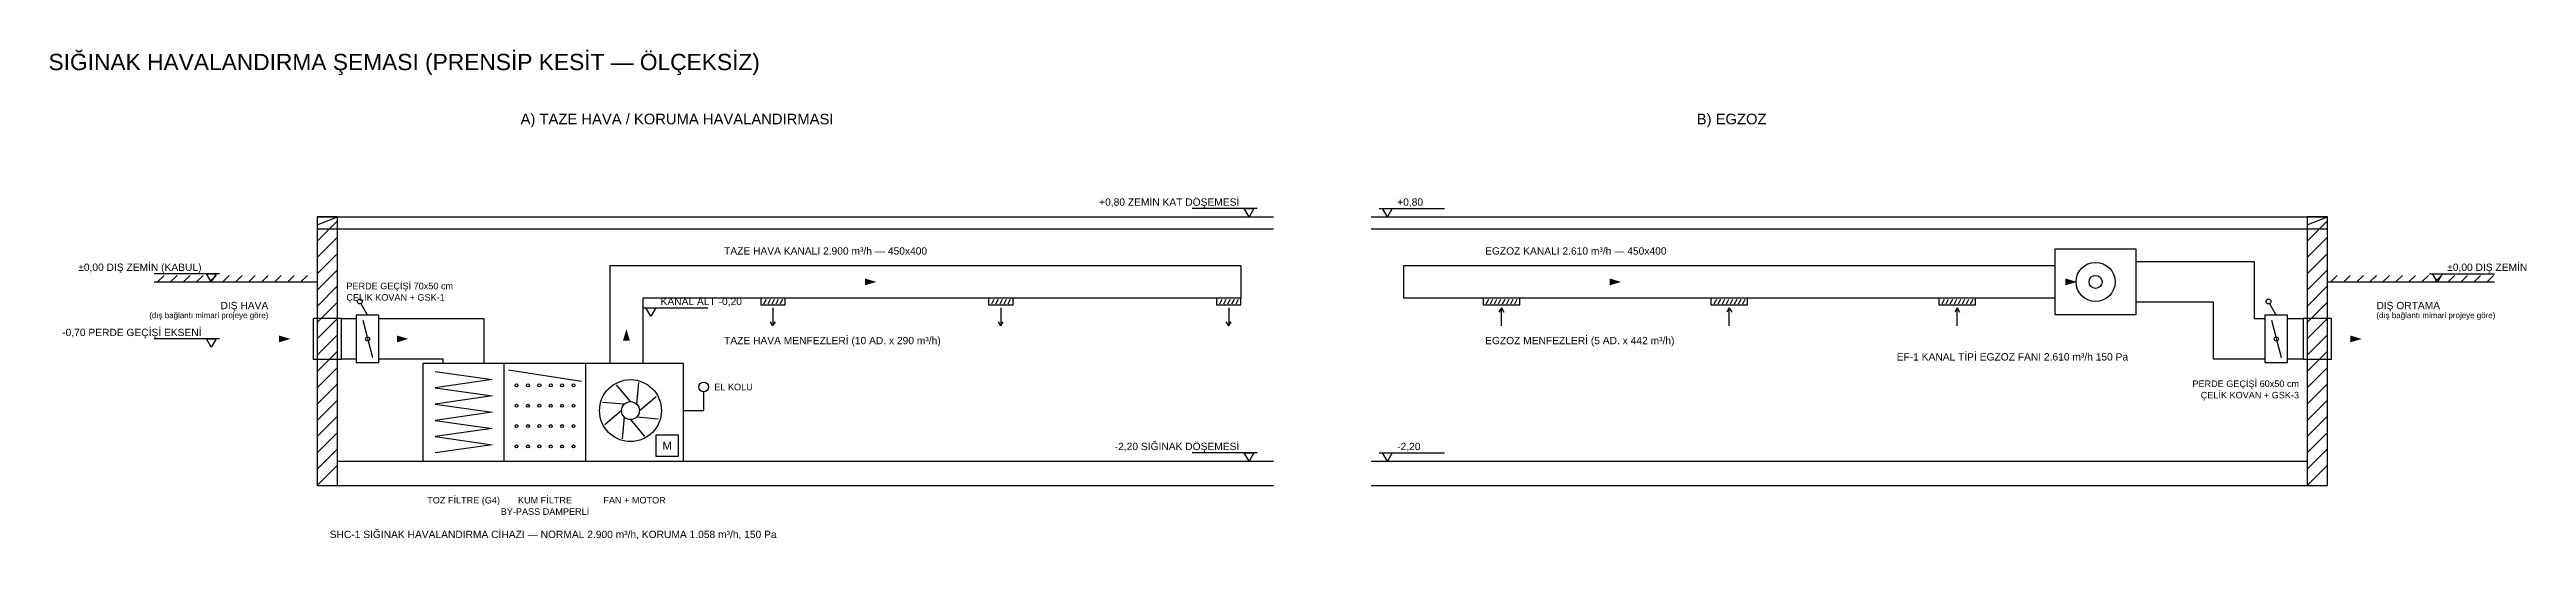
# Model space of a CAD drawing. Header units: centimetres. Extents: x 16951 to 24726, y -35407 to -32234.
# Drawn here: x 16951 to 19994, y -33026 to -32425 of the extents above; entities that cross this region are included whole.
import ezdxf
from ezdxf.enums import TextEntityAlignment as Align

# ---------------------------------------------------------------- set-up
doc = ezdxf.new("R2010")
doc.units = ezdxf.units.CM
for name, color, linetype in [('ROTAS-HAV-BACA', 8, 'Continuous'), ('ROTAS-HAV-BASLIK', 7, 'Continuous'), ('ROTAS-HAV-CIHAZ', 6, 'Continuous'), ('ROTAS-HAV-EGZOZ', 4, 'Continuous'), ('ROTAS-HAV-GECIS', 2, 'Continuous'), ('ROTAS-HAV-KOT', 7, 'Continuous'), ('ROTAS-HAV-MENFEZ', 7, 'Continuous'), ('ROTAS-HAV-OK', 7, 'Continuous'), ('ROTAS-HAV-SEMA', 7, 'Continuous'), ('ROTAS-HAV-TAZE-HAVA', 3, 'Continuous')]:
    doc.layers.add(name, color=color, linetype=linetype)
doc.styles.add('ROTAS', font='arial.ttf')

msp = doc.modelspace()

# ---------------------------------------------------------------- texts
at = {"layer": 'ROTAS-HAV-BACA', "style": 'ROTAS'}
for s, height, p in [('DIŞ HAVA', 9, (17220, -32739)), ('(dış bağlantı mimari projeye göre)', 7, (17220, -32751))]:
    msp.add_text(s, height=height, dxfattribs=at).set_placement(p, align=Align.MIDDLE_RIGHT)
for s, height, p in [('DIŞ ORTAMA', 9, (19810, -32739)), ('(dış bağlantı mimari projeye göre)', 7, (19810, -32751))]:
    msp.add_text(s, height=height, dxfattribs=at).set_placement(p, align=Align.MIDDLE_LEFT)
at = {"layer": 'ROTAS-HAV-BASLIK', "style": 'ROTAS'}
for s, height, p in [('SIĞINAK HAVALANDIRMA ŞEMASI (PRENSİP KESİT — ÖLÇEKSİZ)', 20, (16950, -32440)), ('A) TAZE HAVA / KORUMA HAVALANDIRMASI', 13, (17530, -32510)), ('B) EGZOZ', 13, (18975, -32510))]:
    msp.add_text(s, height=height, dxfattribs=at).set_placement(p, align=Align.MIDDLE_LEFT)
at = {"layer": 'ROTAS-HAV-CIHAZ', "style": 'ROTAS'}
msp.add_text('EF-1 KANAL TİPİ EGZOZ FANI 2.610 m³/h 150 Pa', height=9, dxfattribs=at).set_placement((19505, -32802), align=Align.MIDDLE_RIGHT)
msp.add_text('EL KOLU', height=8, dxfattribs=at).set_placement((17768, -32839), align=Align.MIDDLE_LEFT)
for s, height, p in [('M', 10, (17710, -32911)), ('TOZ FİLTRE (G4)', 8, (17460, -32978)), ('BY-PASS DAMPERLİ', 8, (17560, -32992)), ('KUM FİLTRE', 8, (17560, -32978)), ('FAN + MOTOR', 8, (17670, -32978)), ('SHC-1 SIĞINAK HAVALANDIRMA CİHAZI — NORMAL 2.900 m³/h, KORUMA 1.058 m³/h, 150 Pa', 9, (17570, -33020))]:
    msp.add_text(s, height=height, dxfattribs=at).set_placement(p, align=Align.MIDDLE_CENTER)
at = {"layer": 'ROTAS-HAV-EGZOZ', "style": 'ROTAS'}
msp.add_text('EGZOZ KANALI 2.610 m³/h — 450x400', height=9, dxfattribs=at).set_placement((18715, -32672), align=Align.MIDDLE_LEFT)
at = {"layer": 'ROTAS-HAV-GECIS', "style": 'ROTAS'}
for s, p in [('PERDE GEÇİŞİ 70x50 cm', (17316, -32715)), ('ÇELİK KOVAN + GSK-1', (17316, -32729))]:
    msp.add_text(s, height=8, dxfattribs=at).set_placement(p, align=Align.MIDDLE_LEFT)
for s, p in [('PERDE GEÇİŞİ 60x50 cm', (19715, -32835)), ('ÇELİK KOVAN + GSK-3', (19715, -32849))]:
    msp.add_text(s, height=8, dxfattribs=at).set_placement(p, align=Align.MIDDLE_RIGHT)
at = {"layer": 'ROTAS-HAV-KOT', "style": 'ROTAS'}
for s, p in [('+0,80 ZEMİN KAT DÖŞEMESİ', (18413, -32612)), ('±0,00 DIŞ ZEMİN (KABUL)', (17138, -32692)), ('-0,70 PERDE GEÇİŞİ EKSENİ', (17138, -32772)), ('-2,20 SIĞINAK DÖŞEMESİ', (18413, -32912))]:
    msp.add_text(s, height=9, dxfattribs=at).set_placement(p, align=Align.MIDDLE_RIGHT)
for s, p in [('+0,80', (18607, -32612)), ('±0,00 DIŞ ZEMİN', (19897, -32692)), ('KANAL ALT -0,20', (17702, -32734)), ('-2,20', (18607, -32912))]:
    msp.add_text(s, height=9, dxfattribs=at).set_placement(p, align=Align.MIDDLE_LEFT)
at = {"layer": 'ROTAS-HAV-MENFEZ', "style": 'ROTAS'}
for s, p in [('TAZE HAVA MENFEZLERİ (10 AD. x 290 m³/h)', (17780, -32782)), ('EGZOZ MENFEZLERİ (5 AD. x 442 m³/h)', (18715, -32782))]:
    msp.add_text(s, height=9, dxfattribs=at).set_placement(p, align=Align.MIDDLE_LEFT)
at = {"layer": 'ROTAS-HAV-TAZE-HAVA', "style": 'ROTAS'}
msp.add_text('TAZE HAVA KANALI 2.900 m³/h — 450x400', height=9, dxfattribs=at).set_placement((17780, -32672), align=Align.MIDDLE_LEFT)

# ---------------------------------------------------------------- linework, layer by layer
at = {"layer": 'ROTAS-HAV-CIHAZ'}
for p, q in [((17342, -32751), (17334, -32737)), ((19687, -32751), (19679, -32737)), ((17336, -32757), (17348, -32803)), ((19681, -32757), (19693, -32803)), ((17510, -32930), (17510, -32810)), ((17515, -32818), (17605, -32832)), ((17610, -32930), (17610, -32810)), ((17672.8, -32860.2), (17675.1, -32833.5)), ((17657.2, -32860.2), (17630.5, -32857.9)), ((17665, -32857), (17647.7, -32836.4)), ((17676, -32868), (17696.6, -32850.7)), ((17654, -32868), (17633.4, -32885.3)), ((17657.2, -32875.8), (17654.9, -32902.5)), ((17665, -32879), (17682.3, -32899.6)), ((17672.8, -32875.8), (17699.5, -32878.1))]:
    msp.add_line(p, q, dxfattribs=at)
for points in [[(19415, -32750), (19515, -32750), (19515, -32670), (19415, -32670)], [(17328, -32809), (17356, -32809), (17356, -32751), (17328, -32751)], [(19673, -32809), (19701, -32809), (19701, -32751), (19673, -32751)], [(17410, -32930), (17730, -32930), (17730, -32810), (17410, -32810)], [(17696, -32924), (17724, -32924), (17724, -32898), (17696, -32898)]]:
    msp.add_lwpolyline(points, close=True, dxfattribs=at)
for points in [[(17425, -32820), (17495, -32830), (17425, -32840), (17495, -32850), (17425, -32860), (17495, -32870), (17425, -32880), (17495, -32890), (17425, -32900), (17495, -32910), (17425, -32920)], [(17730, -32868), (17755, -32868), (17755, -32845)]]:
    msp.add_lwpolyline(points, dxfattribs=at)
for centre, radius in [((19465, -32710), 24), ((19465, -32710), 8), ((17332.5, -32734), 3), ((19677.5, -32734), 3), ((17342, -32780), 2.5), ((19687, -32780), 2.5), ((17525, -32837), 1.8), ((17539, -32837), 1.8), ((17553, -32837), 1.8), ((17567, -32837), 1.8), ((17581, -32837), 1.8), ((17595, -32837), 1.8), ((17665, -32868), 38), ((17755, -32839), 6), ((17525, -32862), 1.8), ((17539, -32862), 1.8), ((17553, -32862), 1.8), ((17567, -32862), 1.8), ((17581, -32862), 1.8), ((17595, -32862), 1.8), ((17665, -32868), 11), ((17525, -32887), 1.8), ((17539, -32887), 1.8), ((17553, -32887), 1.8), ((17567, -32887), 1.8), ((17581, -32887), 1.8), ((17595, -32887), 1.8), ((17525, -32912), 1.8), ((17539, -32912), 1.8), ((17553, -32912), 1.8), ((17567, -32912), 1.8), ((17581, -32912), 1.8), ((17595, -32912), 1.8)]:
    msp.add_circle(centre, radius, dxfattribs=at)
at = {"layer": 'ROTAS-HAV-EGZOZ'}
for points in [[(19415, -32730), (18615, -32730), (18615, -32690), (19415, -32690)], [(19515, -32685), (19660, -32685)], [(19660, -32685), (19660, -32755), (19673, -32755)], [(19673, -32805), (19610, -32805), (19610, -32735), (19515, -32735)], [(19701, -32755), (19720, -32755)], [(19720, -32805), (19701, -32805)]]:
    msp.add_lwpolyline(points, dxfattribs=at)
at = {"layer": 'ROTAS-HAV-GECIS'}
for points in [[(17275, -32805), (17310, -32805), (17310, -32755), (17275, -32755)], [(19720, -32805), (19755, -32805), (19755, -32755), (19720, -32755)]]:
    msp.add_lwpolyline(points, close=True, dxfattribs=at)
at = {"layer": 'ROTAS-HAV-KOT'}
for p, q in [((18435, -32620), (18355, -32620)), ((18585, -32620), (18665, -32620)), ((17160, -32700), (17080, -32700)), ((19875, -32700), (19955, -32700)), ((17680, -32742), (17760, -32742)), ((17160, -32780), (17080, -32780)), ((18435, -32920), (18355, -32920)), ((18585, -32920), (18665, -32920))]:
    msp.add_line(p, q, dxfattribs=at)
for points in [[(18425, -32630), (18419, -32620), (18431, -32620)], [(18595, -32630), (18589, -32620), (18601, -32620)], [(17150, -32710), (17144, -32700), (17156, -32700)], [(19885, -32710), (19879, -32700), (19891, -32700)], [(17690, -32752), (17684, -32742), (17696, -32742)], [(17150, -32790), (17144, -32780), (17156, -32780)], [(18425, -32930), (18419, -32920), (18431, -32920)], [(18595, -32930), (18589, -32920), (18601, -32920)]]:
    msp.add_lwpolyline(points, close=True, dxfattribs=at)
at = {"layer": 'ROTAS-HAV-MENFEZ'}
for p, q in [((17829, -32737), (17832, -32731)), ((17834, -32737), (17837, -32731)), ((17839, -32737), (17842, -32731)), ((17840, -32742), (17840, -32764)), ((17844, -32737), (17847, -32731)), ((17849, -32737), (17852, -32731)), ((18109, -32737), (18112, -32731)), ((18114, -32737), (18117, -32731)), ((18119, -32737), (18122, -32731)), ((18120, -32742), (18120, -32764)), ((18124, -32737), (18127, -32731)), ((18129, -32737), (18132, -32731)), ((18389, -32737), (18392, -32731)), ((18394, -32737), (18397, -32731)), ((18399, -32737), (18402, -32731)), ((18400, -32742), (18400, -32764)), ((18404, -32737), (18407, -32731)), ((18409, -32737), (18412, -32731)), ((18716.5, -32737), (18719.5, -32731)), ((18721.5, -32737), (18724.5, -32731)), ((18726.5, -32737), (18729.5, -32731)), ((18731.5, -32737), (18734.5, -32731)), ((18735, -32742), (18732, -32747)), ((18735, -32764), (18735, -32742)), ((18735, -32742), (18738, -32747)), ((18736.5, -32737), (18739.5, -32731)), ((18741.5, -32737), (18744.5, -32731)), ((18746.5, -32737), (18749.5, -32731)), ((18751.5, -32737), (18754.5, -32731)), ((18996.5, -32737), (18999.5, -32731)), ((19001.5, -32737), (19004.5, -32731)), ((19006.5, -32737), (19009.5, -32731)), ((19011.5, -32737), (19014.5, -32731)), ((19015, -32742), (19012, -32747)), ((19015, -32764), (19015, -32742)), ((19015, -32742), (19018, -32747)), ((19016.5, -32737), (19019.5, -32731)), ((19021.5, -32737), (19024.5, -32731)), ((19026.5, -32737), (19029.5, -32731)), ((19031.5, -32737), (19034.5, -32731)), ((19276.5, -32737), (19279.5, -32731)), ((19281.5, -32737), (19284.5, -32731)), ((19286.5, -32737), (19289.5, -32731)), ((19291.5, -32737), (19294.5, -32731)), ((19295, -32742), (19292, -32747)), ((19295, -32764), (19295, -32742)), ((19295, -32742), (19298, -32747)), ((19296.5, -32737), (19299.5, -32731)), ((19301.5, -32737), (19304.5, -32731)), ((19306.5, -32737), (19309.5, -32731)), ((19311.5, -32737), (19314.5, -32731)), ((17840, -32764), (17837, -32759)), ((17840, -32764), (17843, -32759)), ((18120, -32764), (18117, -32759)), ((18120, -32764), (18123, -32759)), ((18400, -32764), (18397, -32759)), ((18400, -32764), (18403, -32759))]:
    msp.add_line(p, q, dxfattribs=at)
for points in [[(17825, -32738), (17855, -32738), (17855, -32730), (17825, -32730)], [(18105, -32738), (18135, -32738), (18135, -32730), (18105, -32730)], [(18385, -32738), (18415, -32738), (18415, -32730), (18385, -32730)], [(18712.5, -32738), (18757.5, -32738), (18757.5, -32730), (18712.5, -32730)], [(18992.5, -32738), (19037.5, -32738), (19037.5, -32730), (18992.5, -32730)], [(19272.5, -32738), (19317.5, -32738), (19317.5, -32730), (19272.5, -32730)]]:
    msp.add_lwpolyline(points, close=True, dxfattribs=at)
at = {"layer": 'ROTAS-HAV-OK'}
for points in [[(17967, -32710), (17953, -32705.8), (17953, -32714.2)], [(18882, -32710), (18868, -32705.8), (18868, -32714.2)], [(19442, -32710), (19428, -32705.8), (19428, -32714.2)], [(17660, -32768), (17655.8, -32782), (17664.2, -32782)], [(17247, -32780), (17233, -32775.8), (17233, -32784.2)], [(17392, -32780), (17378, -32775.8), (17378, -32784.2)], [(19792, -32780), (19778, -32775.8), (19778, -32784.2)]]:
    msp.add_solid(points, dxfattribs=at)
at = {"layer": 'ROTAS-HAV-SEMA'}
for p, q in [((17280, -32640), (17305, -32630)), ((17280, -32630), (18455, -32630)), ((17280, -32660), (17305, -32635)), ((17280, -32645), (18455, -32645)), ((18575, -32630), (19750, -32630)), ((18575, -32645), (19750, -32645)), ((19725, -32640), (19750, -32630)), ((19725, -32660), (19750, -32635)), ((17280, -32680), (17305, -32655)), ((17280, -32700), (17305, -32675)), ((19725, -32680), (19750, -32655)), ((19725, -32700), (19750, -32675)), ((17080, -32710), (17280, -32710)), ((17084, -32710), (17092, -32702)), ((17100, -32710), (17108, -32702)), ((17116, -32710), (17124, -32702)), ((17132, -32710), (17140, -32702)), ((17148, -32710), (17156, -32702)), ((17164, -32710), (17172, -32702)), ((17180, -32710), (17188, -32702)), ((17196, -32710), (17204, -32702)), ((17212, -32710), (17220, -32702)), ((17228, -32710), (17236, -32702)), ((17244, -32710), (17252, -32702)), ((17260, -32710), (17268, -32702)), ((17280, -32720), (17305, -32695)), ((19725, -32720), (19750, -32695)), ((19750, -32710), (19955, -32710)), ((19754, -32710), (19762, -32702)), ((19770, -32710), (19778, -32702)), ((19786, -32710), (19794, -32702)), ((19802, -32710), (19810, -32702)), ((19818, -32710), (19826, -32702)), ((19834, -32710), (19842, -32702)), ((19850, -32710), (19858, -32702)), ((19866, -32710), (19874, -32702)), ((19882, -32710), (19890, -32702)), ((19898, -32710), (19906, -32702)), ((19914, -32710), (19922, -32702)), ((19930, -32710), (19938, -32702)), ((19946, -32710), (19954, -32702)), ((17280, -32740), (17305, -32715)), ((17280, -32760), (17305, -32735)), ((19725, -32740), (19750, -32715)), ((19725, -32760), (19750, -32735)), ((17280, -32780), (17305, -32755)), ((19725, -32780), (19750, -32755)), ((17280, -32800), (17305, -32775)), ((17280, -32820), (17305, -32795)), ((19725, -32800), (19750, -32775)), ((19725, -32820), (19750, -32795)), ((17280, -32840), (17305, -32815)), ((17280, -32860), (17305, -32835)), ((19725, -32840), (19750, -32815)), ((19725, -32860), (19750, -32835)), ((17280, -32880), (17305, -32855)), ((19725, -32880), (19750, -32855)), ((17280, -32900), (17305, -32875)), ((17280, -32920), (17305, -32895)), ((19725, -32900), (19750, -32875)), ((19725, -32920), (19750, -32895)), ((17280, -32940), (17305, -32915)), ((19725, -32940), (19750, -32915)), ((17280, -32960), (17305, -32935)), ((17305, -32930), (18455, -32930)), ((18575, -32930), (19725, -32930)), ((19725, -32960), (19750, -32935)), ((17305, -32960), (18455, -32960)), ((18575, -32960), (19725, -32960))]:
    msp.add_line(p, q, dxfattribs=at)
for points in [[(17280, -32960), (17305, -32960), (17305, -32630), (17280, -32630)], [(19725, -32960), (19750, -32960), (19750, -32630), (19725, -32630)]]:
    msp.add_lwpolyline(points, close=True, dxfattribs=at)
at = {"layer": 'ROTAS-HAV-TAZE-HAVA'}
for points in [[(17640, -32690), (18415, -32690), (18415, -32730), (17680, -32730), (17680, -32810), (17640, -32810), (17640, -32690)], [(17310, -32755), (17328, -32755)], [(17356, -32755), (17485, -32755)], [(17485, -32755), (17485, -32810)], [(17328, -32805), (17310, -32805)], [(17435, -32810), (17435, -32805), (17356, -32805)]]:
    msp.add_lwpolyline(points, dxfattribs=at)

msp.set_redraw_order([(e.dxf.handle, doc.entitydb.next_handle()) for e in msp.query("TEXT MTEXT ATTDEF DIMENSION ARC_DIMENSION")])  # texts and dimensions are drawn at this point

doc.saveas('drawing.dxf')
